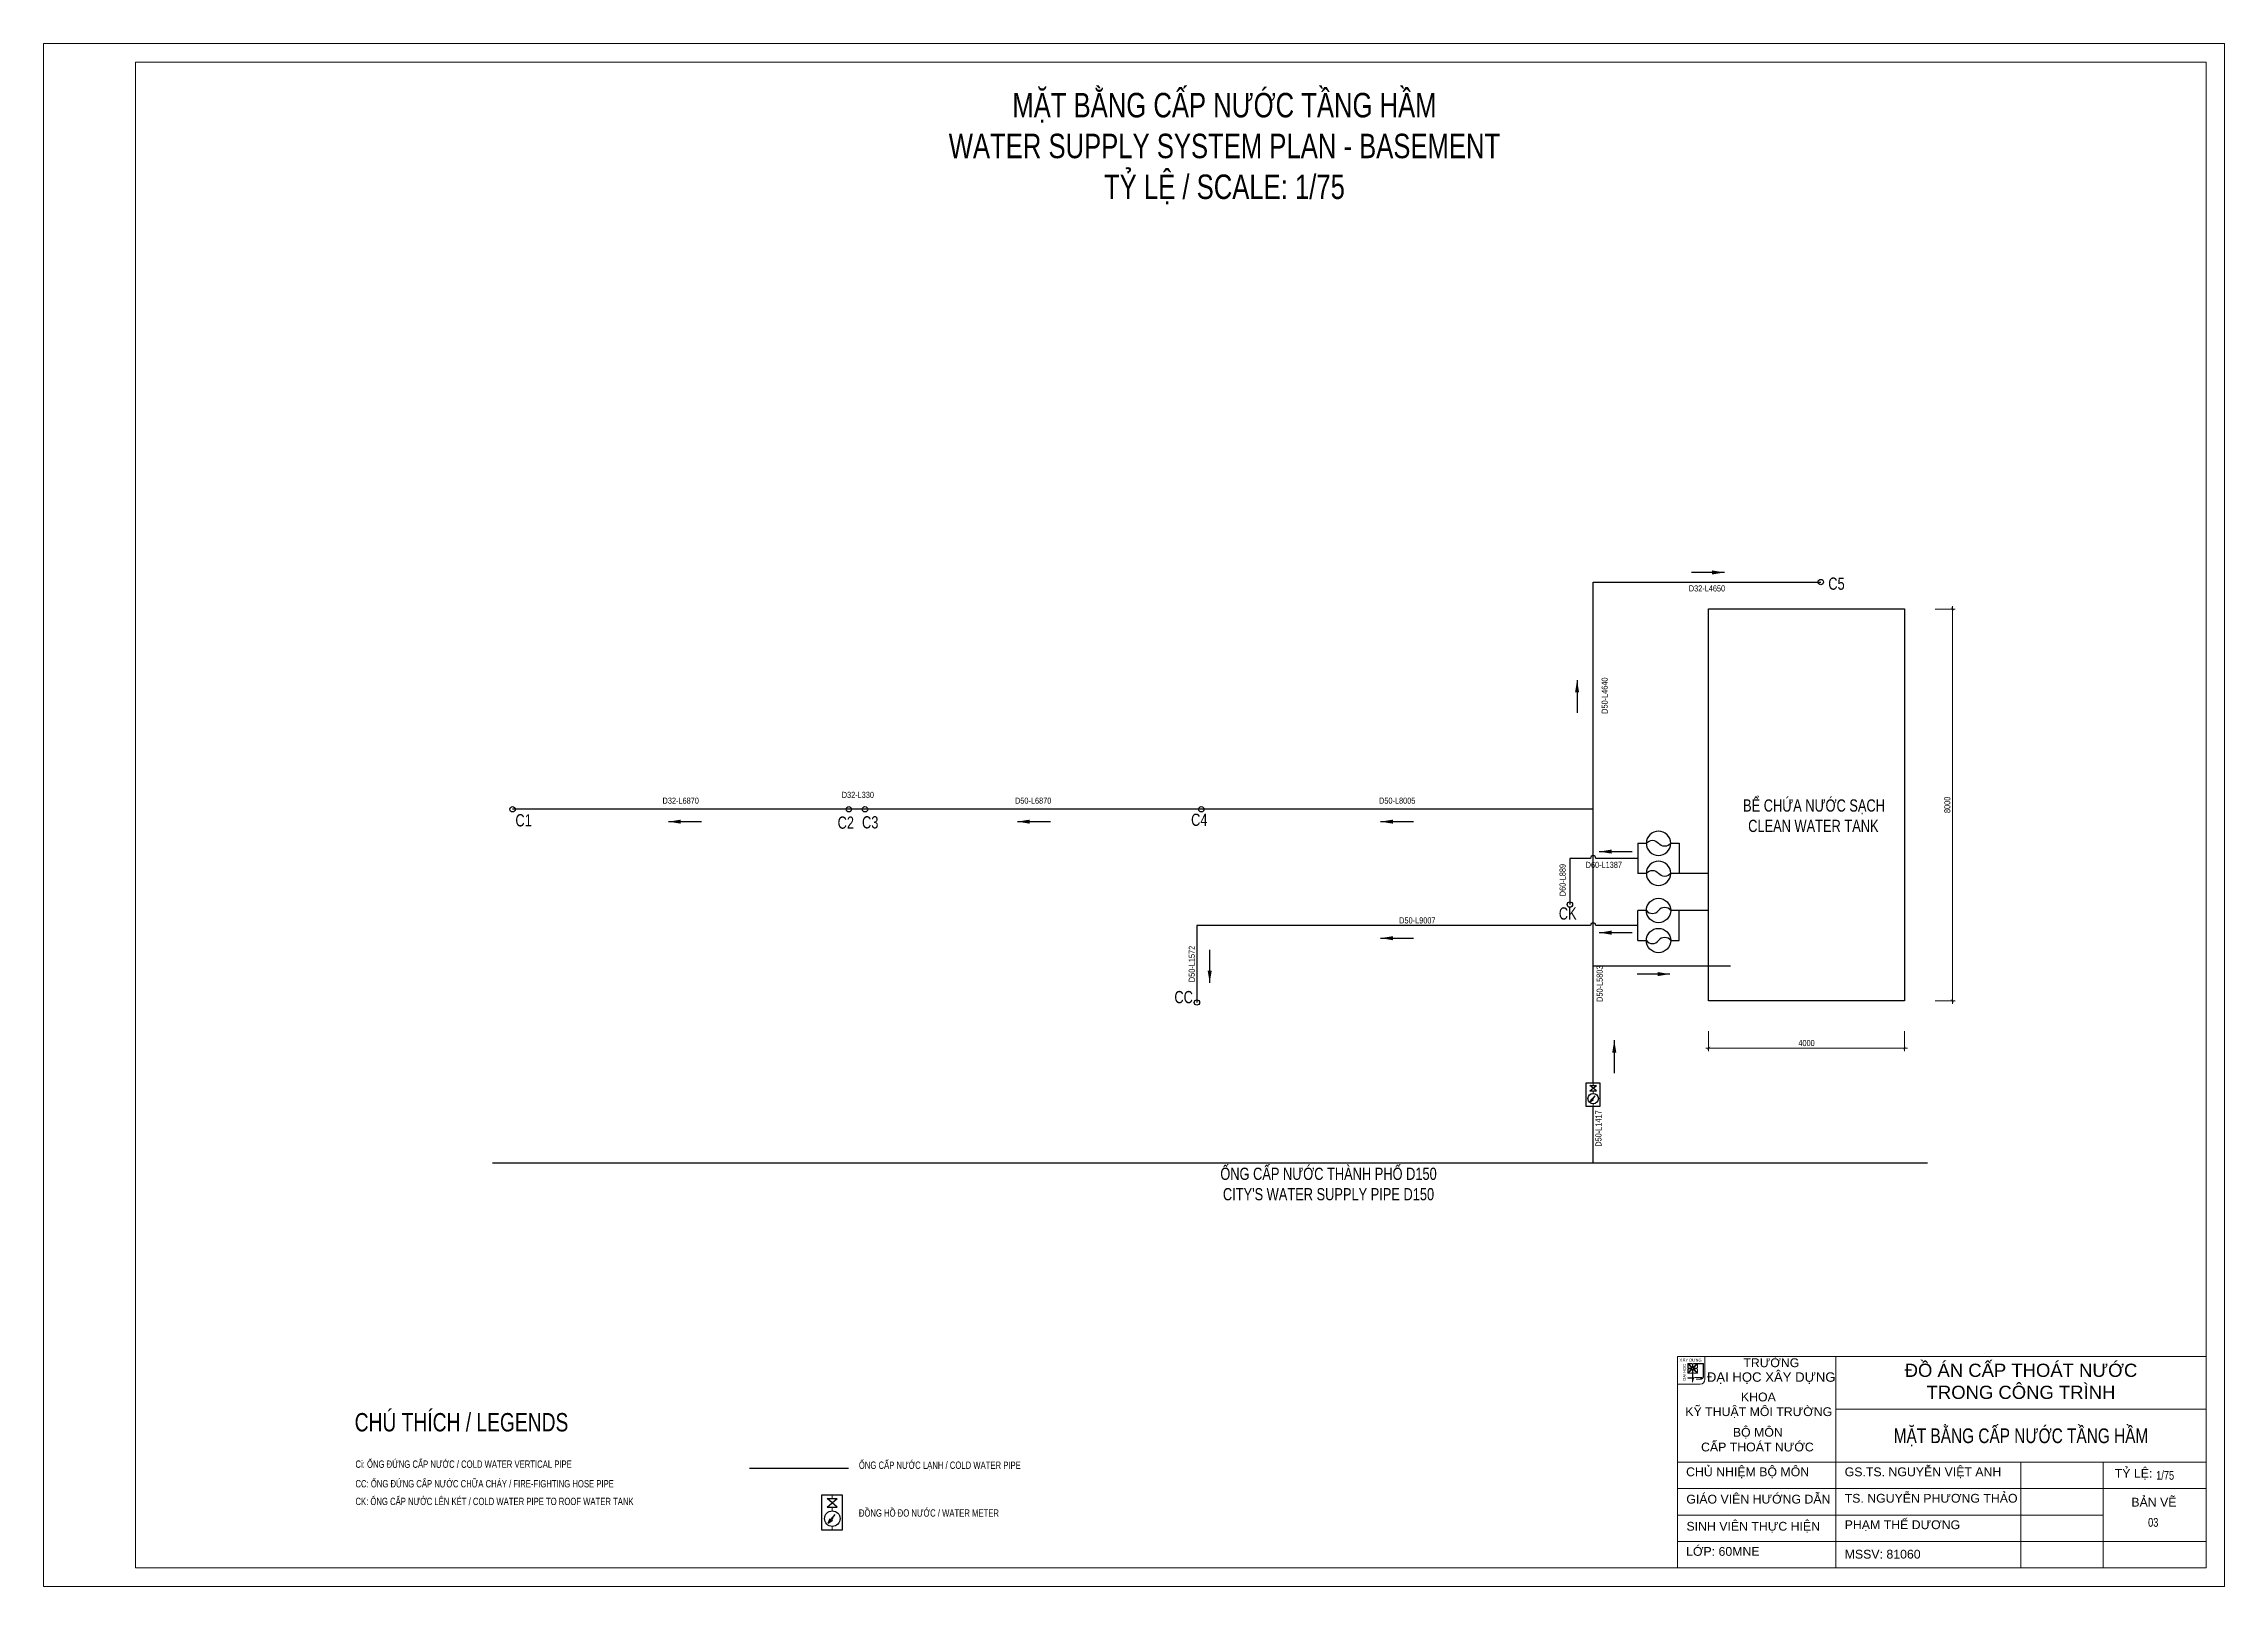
# Model space of a CAD drawing. Header units: millimetres. Extents: x -819040 to 60987, y -269988 to 131461.
# Drawn here: x -107931 to -63381, y -2954 to 28546 of the extents above; entities that cross this region are included whole.
import ezdxf
from ezdxf.enums import TextEntityAlignment as Align

# ---------------------------------------------------------------- set-up
doc = ezdxf.new("R2010")
doc.units = ezdxf.units.MM
doc.layers.get('0').update_dxf_attribs({"lineweight": 9})
doc.layers.get('Defpoints').update_dxf_attribs({"lineweight": 9})
for name, color, linetype, lineweight in [('BE CHUA', 4, 'Continuous', 30), ('BOM', 4, 'Continuous', 30), ('CAP LANH-CAT', 4, 'Continuous', 30), ('CAP LANH-CONTINOUS', 4, 'Continuous', 30), ('CAP LANH-CONTINOUS @ 50', 4, 'Continuous', 30), ('CTN-nuoc', 30, 'Continuous', 9), ('DONG HO', 6, 'Continuous', 30), ('GHI CHU', 51, 'Continuous', 9), ('GHI CHU @ 100', 51, 'Continuous', 9), ('GHI CHU @ 50', 51, 'Continuous', 9), ('KHUNG GIAY-A2', 7, 'Continuous', 9), ('KHUNG TEN', 7, 'Continuous', 9), ('KICH THUOC', 21, 'Continuous', 13), ('KICH THUOC @ 50', 21, 'Continuous', 13)]:
    doc.layers.add(name, color=color, linetype=linetype, lineweight=lineweight)
doc.styles.add('ARIANH', font='VnArialH.TTF')
doc.styles.add('KICH THUOC', font='arial.ttf', dxfattribs={"width": 0.75})
doc.styles.get("Standard").update_dxf_attribs({"font": 'arial.ttf', "width": 0.75})
doc.styles.add('TCVN-10', font='arial.ttf', dxfattribs={"width": 0.75, "height": 10})
doc.styles.add('TCVN-2.5', font='arial.ttf', dxfattribs={"width": 0.75, "height": 2.5})
doc.dimstyles.new('TCVN-2.5', dxfattribs={"dimtxt": 2.5, "dimasz": 1.2, "dimexe": 1.2, "dimexo": 0, "dimgap": 0.8, "dimtad": 1, "dimtoh": 1, "dimdec": 0, "dimzin": 0, "dimdsep": 46, "dimtxsty": 'KICH THUOC', "dimblk": 'ARCHTICK', "dimcen": 1.2, "dimdle": 1.2, "dimclrd": 31, "dimclre": 31, "dimclrt": 256, "dimadec": 0, "dimazin": 0, "dimtm": 1e-09, "dimtfac": 1, "dimtdec": 0, "dimtix": 1, "dimtofl": 0, "dimtmove": 0, "dimatfit": 2, "dimfxl": 7, "dimfxlon": 1, "dimtolj": 1, "dimtzin": 0, "dimlwd": -1, "dimlwe": -1, "dimarcsym": 1})
doc.dimstyles.new('TCVN-2.5 D-L', dxfattribs={"dimtxt": 2.5, "dimasz": 1.2, "dimexe": 1.2, "dimexo": 0, "dimgap": 0.8, "dimtad": 1, "dimtoh": 1, "dimdec": 0, "dimzin": 0, "dimdsep": 46, "dimtxsty": 'KICH THUOC', "dimblk": 'ARCHTICK', "dimcen": 1.2, "dimdle": 1.2, "dimse1": 1, "dimse2": 1, "dimsd1": 1, "dimsd2": 1, "dimclrd": 256, "dimclre": 256, "dimclrt": 256, "dimadec": 0, "dimazin": 0, "dimtm": 1e-09, "dimtfac": 1, "dimtdec": 0, "dimtofl": 0, "dimtmove": 0, "dimatfit": 2, "dimfxl": 1, "dimtolj": 1, "dimtzin": 0, "dimlwd": -1, "dimlwe": -1, "dimarcsym": 1})
doc.dimstyles.new('TCVN-5 D-i-L', dxfattribs={"dimtxt": 5, "dimasz": 1.2, "dimexe": 1.2, "dimexo": 0, "dimgap": 0.8, "dimtad": 1, "dimtoh": 1, "dimdec": 0, "dimzin": 0, "dimdsep": 46, "dimtxsty": 'KICH THUOC', "dimblk": 'ARCHTICK', "dimcen": 1.2, "dimdle": 1.2, "dimse1": 1, "dimse2": 1, "dimsd1": 1, "dimsd2": 1, "dimclrd": 256, "dimclre": 256, "dimclrt": 256, "dimadec": 0, "dimazin": 0, "dimtm": 1e-09, "dimtfac": 1, "dimtdec": 0, "dimtofl": 0, "dimtmove": 1, "dimatfit": 2, "dimfxl": 1, "dimtolj": 1, "dimtzin": 0, "dimlwd": -1, "dimlwe": -1, "dimarcsym": 1})

msp = doc.modelspace()

# ---------------------------------------------------------------- texts
at = {"layer": 'CAP LANH-CONTINOUS @ 50', "insert": (-84203.2, 15867.6), "char_height": 250, "attachment_point": 9, "style": 'KICH THUOC'}
msp.add_mtext('\\A1;', dxfattribs=at)
at = {"layer": 'GHI CHU', "attachment_point": 1}
for s, width, gutter_width, heights, insert, char_height in [("\\pi1851.34209;ỐNG CẤP NƯỚC THÀNH PHỐ D150\\P\\pi1904.86784;CITY'S WATER SUPPLY PIPE D150", 8099.214, 6730.7, [912.9], (-85744, 5595.1), 250), ('\\pi3911.41372;CHÚ THÍCH / LEGENDS', 12148.821, 10096, [1369.4], (-105488.5, 584.8), 375)]:
    msp.add_mtext_dynamic_manual_height_columns(s, width=width, gutter_width=gutter_width, heights=heights, dxfattribs=dict(at, insert=insert, char_height=char_height))
at = {"layer": 'GHI CHU @ 100', "attachment_point": 1, "style": 'TCVN-2.5'}
for s, width, gutter_width, heights, insert, char_height in [('C5', 428.757, 1250, [0], (-71472.8, 17644.8), 250), ('\\pi28.49505;BỂ CHỨA NƯỚC SẠCH\\P\\pi132.86067;CLEAN WATER TANK', 2915.534, 1250, [0], (-73241.7, 13115), 250), ('C1', 428.757, 1250, [0], (-98292.8, 12812.8), 250), ('C2', 428.757, 1250, [91.2], (-91711.1, 12765), 250), ('C3', 428.757, 1250, [0], (-91212.1, 12771.1), 250), ('C4', 428.757, 1250, [0], (-84489.3, 12823), 250), ('CK', 428.757, 1250, [0], (-76977.5, 10910.7), 250), ('CC', 428.757, 1250, [0], (-84830.9, 9202.8), 250), ('Ci: ỐNG ĐỨNG CẤP NƯỚC / COLD WATER VERTICAL PIPE', 5067.25, 1875, [0], (-101560.8, -383.5), 150), ('ỐNG CẤP NƯỚC LẠNH / COLD WATER PIPE', 5067.25, 1875, [0], (-91276.8, -405.1), 150), ('CC: ỐNG ĐỨNG CẤP NƯỚC CHỮA CHÁY / FIRE-FIGHTING HOSE PIPE', 5539.013, 1875, [0], (-101560.8, -783.5), 150), ('CK: ỐNG CẤP NƯỚC LÊN KÉT / COLD WATER PIPE TO ROOF WATER TANK', 5838.898, 1875, [0], (-101560.8, -1144.2), 150), ('ĐỒNG HỒ ĐO NƯỚC / WATER METER', 5067.25, 1875, [0], (-91276.8, -1381.1), 150)]:
    msp.add_mtext_dynamic_manual_height_columns(s, width=width, gutter_width=gutter_width, heights=heights, dxfattribs=dict(at, insert=insert, char_height=char_height))
at = {"layer": 'GHI CHU @ 50', "insert": (-83808.1, 26401.7), "char_height": 500, "attachment_point": 5, "style": 'TCVN-10'}
msp.add_mtext_dynamic_manual_height_columns('MẶT BẰNG CẤP NƯỚC TẦNG HẦM\\PWATER SUPPLY SYSTEM PLAN - BASEMENT\\PTỶ LỆ / SCALE: 1/75', width=14357.564, gutter_width=2500, heights=[0], dxfattribs=at)

# ---------------------------------------------------------------- blocks, each defined once
blk = doc.blocks.new('bom')
at = {"layer": 'BOM'}
blk.add_circle((0, 0), 250, dxfattribs=at)
for centre, start, end in [((125, -94), 36.8699, 143.1301), ((-125, 94), 216.8699, 323.1301)]:
    blk.add_arc(centre, 156, start, end, dxfattribs=at)
blk = doc.blocks.new('*U281')
at = {"layer": 'KHUNG TEN'}
for p, q in [((0, 2880), (-7200, 2880)), ((-7200, 0), (-7200, 2880)), ((-6824, 2880), (-7200, 2880)), ((-7200, 2503), (-7200, 2880)), ((-7056, 2782), (-7005, 2782)), ((-7056, 2777), (-7056, 2782)), ((-7056, 2782), (-7005, 2782)), ((-7056, 2778), (-7056, 2782)), ((-7056, 2782), (-7005, 2782)), ((-7056, 2777), (-7056, 2782)), ((-7056, 2781), (-7006, 2781)), ((-7056, 2777), (-7056, 2781)), ((-7056, 2778), (-6997, 2720)), ((-7055, 2732), (-7056, 2778)), ((-7056, 2777), (-6998, 2719)), ((-7056, 2731), (-7056, 2777)), ((-7056, 2777), (-6998, 2719)), ((-7056, 2731), (-7056, 2777)), ((-7056, 2777), (-6998, 2719)), ((-7056, 2731), (-7056, 2777)), ((-7056, 2655), (-6998, 2714)), ((-7056, 2656), (-6997, 2714)), ((-7056, 2656), (-6998, 2714)), ((-7056, 2655), (-6998, 2713)), ((-7055, 2703), (-7056, 2656)), ((-7056, 2702), (-7056, 2655)), ((-7056, 2702), (-7056, 2655)), ((-7056, 2702), (-7056, 2656)), ((-7052, 2782), (-6994, 2724)), ((-7052, 2782), (-6994, 2724)), ((-7052, 2781), (-6994, 2723)), ((-7052, 2651), (-6994, 2709)), ((-7052, 2651), (-6994, 2709)), ((-7052, 2651), (-6994, 2709)), ((-7051, 2782), (-6993, 2724)), ((-7051, 2720), (-7044, 2716)), ((-7051, 2712), (-7044, 2716)), ((-7051, 2652), (-6993, 2710)), ((-7050, 2721), (-7044, 2716)), ((-7050, 2721), (-7043, 2717)), ((-7050, 2721), (-7044, 2716)), ((-7050, 2713), (-7043, 2717)), ((-7050, 2712), (-7044, 2716)), ((-7050, 2712), (-7044, 2716)), ((-6998, 2719), (-7049, 2719)), ((-6997, 2720), (-7048, 2720)), ((-6998, 2719), (-7048, 2719)), ((-6998, 2719), (-7048, 2719)), ((-6998, 2714), (-7048, 2714)), ((-6998, 2714), (-7048, 2714)), ((-6998, 2713), (-7048, 2713)), ((-6997, 2714), (-7047, 2714)), ((-6995, 2774), (-6991, 2769)), ((-6995, 2774), (-6991, 2769)), ((-6994, 2775), (-6990, 2770)), ((-6994, 2774), (-6991, 2769)), ((-6994, 2724), (-6994, 2770)), ((-6994, 2723), (-6994, 2770)), ((-6994, 2724), (-6994, 2770)), ((-6994, 2529), (-6994, 2709)), ((-6994, 2529), (-6994, 2709)), ((-6994, 2529), (-6994, 2709)), ((-6993, 2724), (-6993, 2771)), ((-6993, 2530), (-6993, 2710)), ((-6987, 2774), (-6991, 2769)), ((-6988, 2774), (-6991, 2769)), ((-6987, 2774), (-6991, 2769)), ((-6987, 2775), (-6990, 2770)), ((-6930, 2782), (-6988, 2724)), ((-6930, 2782), (-6988, 2724)), ((-6930, 2781), (-6988, 2723)), ((-6988, 2724), (-6988, 2770)), ((-6988, 2723), (-6988, 2770)), ((-6988, 2724), (-6988, 2770)), ((-6930, 2651), (-6988, 2709)), ((-6988, 2560), (-6988, 2709)), ((-6930, 2651), (-6988, 2709)), ((-6988, 2560), (-6988, 2709)), ((-6930, 2651), (-6988, 2709)), ((-6988, 2560), (-6988, 2709)), ((-6929, 2782), (-6987, 2724)), ((-6987, 2724), (-6987, 2771)), ((-6929, 2652), (-6987, 2710)), ((-6987, 2561), (-6987, 2710)), ((-6926, 2777), (-6984, 2719)), ((-6926, 2777), (-6984, 2719)), ((-6925, 2777), (-6984, 2719)), ((-6984, 2719), (-6937, 2719)), ((-6984, 2719), (-6938, 2719)), ((-6984, 2719), (-6937, 2719)), ((-6926, 2655), (-6984, 2714)), ((-6984, 2714), (-6937, 2714)), ((-6925, 2656), (-6984, 2714)), ((-6984, 2714), (-6937, 2714)), ((-6926, 2655), (-6984, 2713)), ((-6984, 2713), (-6938, 2713)), ((-6925, 2778), (-6983, 2720)), ((-6983, 2720), (-6937, 2720)), ((-6925, 2656), (-6983, 2714)), ((-6983, 2714), (-6937, 2714)), ((-6977, 2781), (-6847, 2781)), ((-6976, 2782), (-6847, 2782)), ((-6976, 2782), (-6846, 2782)), ((-6976, 2782), (-6847, 2782)), ((-6934, 2720), (-6938, 2716)), ((-6934, 2720), (-6938, 2716)), ((-6933, 2720), (-6938, 2717)), ((-6938, 2717), (-6933, 2713)), ((-6938, 2716), (-6934, 2713)), ((-6938, 2716), (-6934, 2713)), ((-6933, 2721), (-6937, 2717)), ((-6937, 2717), (-6933, 2714)), ((-6926, 2777), (-6926, 2782)), ((-6926, 2777), (-6926, 2781)), ((-6926, 2731), (-6926, 2777)), ((-6926, 2731), (-6926, 2777)), ((-6926, 2702), (-6926, 2655)), ((-6926, 2702), (-6926, 2655)), ((-6925, 2778), (-6925, 2782)), ((-6925, 2777), (-6925, 2782)), ((-6925, 2732), (-6925, 2778)), ((-6925, 2731), (-6925, 2777)), ((-6925, 2703), (-6925, 2656)), ((-6925, 2702), (-6925, 2656)), ((-6847, 2782), (-6847, 2595)), ((-6847, 2782), (-6847, 2595)), ((-6847, 2781), (-6847, 2595)), ((-6846, 2782), (-6846, 2596)), ((-6824, 2880), (-6824, 2570)), ((-5040, 0), (-5040, 2880)), ((0, 2160), (0, 2880)), ((-6890, 2503), (-7200, 2503)), ((-6994, 2589), (-7058, 2589)), ((-7058, 2582), (-7058, 2589)), ((-6994, 2589), (-7058, 2589)), ((-7058, 2583), (-7058, 2589)), ((-6994, 2588), (-7058, 2588)), ((-7058, 2582), (-7058, 2588)), ((-6994, 2583), (-7058, 2583)), ((-6994, 2582), (-7058, 2582)), ((-6994, 2582), (-7058, 2582)), ((-6993, 2589), (-7057, 2589)), ((-7057, 2583), (-7057, 2589)), ((-6993, 2583), (-7057, 2583)), ((-7056, 2656), (-7056, 2652)), ((-7056, 2656), (-7056, 2651)), ((-7056, 2655), (-7056, 2651)), ((-7056, 2655), (-7056, 2651)), ((-7056, 2652), (-7005, 2652)), ((-7056, 2651), (-7005, 2651)), ((-7056, 2651), (-7006, 2651)), ((-7056, 2651), (-7005, 2651)), ((-6994, 2657), (-6991, 2661)), ((-6994, 2657), (-6991, 2661)), ((-6994, 2657), (-6991, 2660)), ((-6985, 2574), (-6994, 2529)), ((-6986, 2574), (-6994, 2529)), ((-6985, 2574), (-6994, 2529)), ((-6993, 2658), (-6990, 2661)), ((-6985, 2575), (-6993, 2530)), ((-6991, 2661), (-6985, 2655)), ((-6991, 2661), (-6985, 2655)), ((-6991, 2660), (-6986, 2655)), ((-6990, 2661), (-6985, 2656)), ((-6977, 2651), (-6926, 2651)), ((-6976, 2652), (-6925, 2652)), ((-6976, 2651), (-6926, 2651)), ((-6976, 2651), (-6925, 2651)), ((-6865, 2591), (-6960, 2591)), ((-6865, 2591), (-6960, 2591)), ((-6864, 2592), (-6959, 2592)), ((-6865, 2591), (-6959, 2591)), ((-6888, 2575), (-6942, 2571)), ((-6888, 2575), (-6942, 2571)), ((-6888, 2575), (-6942, 2571)), ((-6872, 2571), (-6942, 2571)), ((-6872, 2571), (-6942, 2571)), ((-6872, 2571), (-6942, 2571)), ((-6887, 2576), (-6941, 2571)), ((-6871, 2571), (-6941, 2571)), ((-6926, 2655), (-6926, 2651)), ((-6926, 2655), (-6926, 2651)), ((-6925, 2656), (-6925, 2652)), ((-6925, 2656), (-6925, 2651)), ((0, 2160), (-5040, 2160)), ((0, 1440), (0, 2160)), ((-7200, 1440), (0, 1440)), ((-2520, 0), (-2520, 1440)), ((-1401, 0), (-1401, 1440)), ((0, 1080), (0, 1440)), ((-7200, 1080), (0, 1080)), ((0, 360), (0, 1080)), ((-7200, 720), (-1401, 720)), ((-7200, 360), (0, 360)), ((0, 0), (0, 360)), ((-5040, 0), (-7200, 0)), ((-2520, 0), (-5040, 0)), ((-1440, 0), (-2520, 0)), ((0, 0), (-1440, 0))]:
    blk.add_line(p, q, dxfattribs=at)
for points in [[(0, 0), (0, 1440), (-7200, 1440), (-7200, 0)], [(-7200, 0), (0, 0)]]:
    blk.add_lwpolyline(points, dxfattribs=at)
for centre, radius, start, end in [((-7044, 2731), 12.7, 182.09, 237.073), ((-7044, 2731), 12.7, 182.09, 237.073), ((-7043, 2731), 12.7, 182.09, 237.073), ((-7045, 2702), 11.7, 117.544, 179.9029), ((-7045, 2702), 11.7, 117.544, 179.9029), ((-7044, 2702), 11.7, 117.544, 179.9029), ((-7043, 2732), 12.7, 182.09, 237.073), ((-7044, 2703), 11.7, 117.544, 179.9029), ((-7006, 2770), 11.7, 0.049, 89.951), ((-7005, 2770), 11.7, 0.049, 89.951), ((-7005, 2771), 11.7, 0.049, 89.951), ((-7005, 2770), 11.7, 0.049, 89.951), ((-6976, 2770), 11.7, 90.049, 179.951), ((-6976, 2770), 11.7, 90.049, 179.951), ((-6977, 2770), 11.7, 90.049, 179.951), ((-6976, 2771), 11.7, 90.049, 179.951), ((-6938, 2731), 11.7, 270.0009, 359.9029), ((-6938, 2702), 11.7, 0.0971, 89.9991), ((-6937, 2732), 11.7, 270.0009, 359.9029), ((-6937, 2731), 11.7, 270.0009, 359.9029), ((-6937, 2731), 11.7, 270.0009, 359.9029), ((-6937, 2702), 11.7, 0.0971, 89.9991), ((-6937, 2703), 11.7, 0.0971, 89.9991), ((-6937, 2702), 11.7, 0.0971, 89.9991), ((-7006, 2663), 11.7, 270.049, 359.951), ((-7005, 2663), 11.7, 270.049, 359.951), ((-7005, 2664), 11.7, 270.049, 359.951), ((-7005, 2663), 11.7, 270.049, 359.951), ((-6976, 2663), 11.7, 180.049, 269.951), ((-6977, 2663), 11.7, 180.049, 269.951), ((-6976, 2663), 11.7, 180.049, 269.951), ((-6976, 2664), 11.7, 180.049, 269.951), ((-6960, 2563), 28.3, 89.9871, 156.3994), ((-6959, 2564), 28.3, 89.9871, 156.3994), ((-6960, 2563), 28.3, 89.9871, 156.3994), ((-6959, 2563), 28.3, 89.9871, 156.3994), ((-6890, 2569), 65.9, 270, 0), ((-6888, 2600), 24.5, 270, 339.999), ((-6888, 2599), 24.5, 270, 339.999), ((-6888, 2600), 24.5, 270, 339.999), ((-6887, 2600), 24.5, 270, 339.999), ((-6872, 2595), 24.7, 270, 0), ((-6872, 2595), 24.7, 270, 0), ((-6872, 2595), 24.7, 270, 0), ((-6871, 2596), 24.7, 270, 0)]:
    blk.add_arc(centre, radius, start, end, dxfattribs=at)
at = {"layer": 'KHUNG TEN', "style": 'ARIANH'}
for s, p in [('x   y dùng', (-7171, 2810)), ('¢', (-7128, 2809))]:
    blk.add_text(s, height=39, dxfattribs=at).set_placement(p)
blk.add_text('®¹i häc', height=39, rotation=90, dxfattribs=at).set_placement((-7085, 2551))
for s, insert, char_height, width, attachment_point in [('{\\fArial|b0|i0|c0|p34;ĐẠI HỌC XÂY DỰNG}', (-6798, 2663), 128, 7638.54, 1), ('{\\fArial|b0|i0|c0|p34;TRƯỜNG}', (-6301, 2854), 120, 7638.54, 1), ('{\\fArial|b0|i0|c0|p34;ĐỒ ÁN CẤP THOÁT NƯỚC\\PTRONG CÔNG TRÌNH}', (-2520, 2540), 180, 5040, 5), ('\\pi796.03087;{\\fArial|b0|i0|c0|p34;KHOA\\P\\pi38.66388;KỸ THUẬT MÔI TRƯỜNG }', (-7130, 2388), 120, 2055.12, 1), ('\\pi657.88068;{\\fArial|b0|i0|c0|p34;BỘ MÔN \\P\\pi224.82474;CẤP THOÁT NƯỚC}', (-7102, 1907), 120, 1969.62, 1), ('{\\fArial|b0|i0|c0|p34;CHỦ NHIỆM BỘ MÔN}', (-7081, 1369), 120, 2368.22, 1), ('{\\fArial|b0|i0|c0|p34;GS.TS. NGUYỄN VIỆT ANH}', (-4921, 1369), 120, 2368.22, 1), ('{\\fArial|b0|i0|c0|p34;TỶ LỆ:}', (-1243, 1348), 120, 1287.18, 1), ('{\\fArial|b0|i0|c0|p34;GIÁO VIÊN HƯỚNG DẪN}', (-7078, 997), 120, 2368.22, 1), ('{\\fArial|b0|i0|c0|p34;TS. NGUYỄN PHƯƠNG THẢO}', (-4921, 1009), 120, 2537.36, 1), ('{\\fArial|b0|i0|c0|p34;BẢN VẼ }', (-1017, 956), 120, 1287.18, 1), ('{\\fArial|b0|i0|c0|p34;SINH VIÊN THỰC HIỆN}', (-7076, 628), 120, 2368.22, 1), ('{\\fArial|b0|i0|c0|p34;PHẠM THẾ DƯƠNG}', (-4921, 649), 120, 2368.22, 1), ('L{\\fArial|b0|i0|c0|p34;Ớ}P: 60MNE', (-7081, 286), 120, 2368.22, 1), ('MSSV: 81060', (-4921, 248), 120, 2368.22, 1)]:
    blk.add_mtext(s, dxfattribs=dict(at, insert=insert, char_height=char_height, width=width, attachment_point=attachment_point))
at = {"layer": 'KHUNG TEN', "width": 0.75}
blk.add_attdef('TEN_BAN_VE', text='', height=200, dxfattribs=at).set_placement((-2520, 1800), align=Align.MIDDLE_CENTER)
at = {"layer": 'KHUNG TEN', "style": 'TCVN-10', "width": 0.75}
for tag, p in [('TY_LE', (-679, 1201)), ('STT', (-789, 561)), ('NGAY_HOAN_THANH', (-1271, 121))]:
    blk.add_attdef(tag, p, '', height=120, dxfattribs=at)
blk = doc.blocks.new('dong_ho')
at = {"layer": 'CTN-nuoc'}
for p, q in [((5066, -7614), (5012, -7614)), ((5181, -7614), (5232, -7614)), ((5445, -7614), (5496, -7614))]:
    blk.add_line(p, q, dxfattribs=at)
at = {"layer": 'DONG HO'}
for p, q in [((5012, -7481), (5496, -7481)), ((5012, -7755), (5012, -7481)), ((5066, -7683), (5066, -7546)), ((5181, -7683), (5066, -7546)), ((5181, -7546), (5066, -7683)), ((5181, -7683), (5181, -7546)), ((5399, -7669), (5280, -7574)), ((5399, -7669), (5334, -7643)), ((5399, -7669), (5360, -7610)), ((5496, -7481), (5496, -7755)), ((5496, -7755), (5012, -7755))]:
    blk.add_line(p, q, dxfattribs=at)
blk.add_circle((5338, -7614), 106, dxfattribs=at)
blk.add_ellipse((5334, -7617), major_axis=(5.67, -5.67), ratio=1, start_param=5.497787, end_param=11.780972, dxfattribs=at)
blk = doc.blocks.new('*D1889')
at = {"layer": 'Defpoints', "color": 0, "transparency": 16777216}
for p in [(-91481, 12984), (-98351, 12913), (-91481, 12913)]:
    blk.add_point(p, dxfattribs=at)
at = {"layer": 'KICH THUOC', "transparency": 16777216, "insert": (-94916, 13088), "char_height": 125, "attachment_point": 5, "style": 'KICH THUOC'}
blk.add_mtext('\\A1;D32-L6870', dxfattribs=at)
blk = doc.blocks.new('_ArchTick')
at = {"color": 0, "linetype": 'ByBlock', "const_width": 0.15}
blk.add_lwpolyline([(-0.5, -0.5), (0.5, 0.5)], dxfattribs=at)
blk = doc.blocks.new('*D1890')
at = {"layer": 'Defpoints', "color": 0, "transparency": 16777216}
for p in [(-91151, 12984), (-91481, 12913), (-91151, 12913)]:
    blk.add_point(p, dxfattribs=at)
at = {"layer": 'KICH THUOC', "transparency": 16777216, "insert": (-91297, 13206), "char_height": 125, "attachment_point": 5, "style": 'KICH THUOC'}
blk.add_mtext('\\A1;D32-L330', dxfattribs=at)
blk = doc.blocks.new('*D1891')
at = {"layer": 'Defpoints', "color": 0, "transparency": 16777216}
for p in [(-84281, 12984), (-91151, 12913), (-84281, 12913)]:
    blk.add_point(p, dxfattribs=at)
at = {"layer": 'KICH THUOC', "transparency": 16777216, "insert": (-87716, 13088), "char_height": 125, "attachment_point": 5, "style": 'KICH THUOC'}
blk.add_mtext('\\A1;D50-L6870', dxfattribs=at)
blk = doc.blocks.new('*D1892')
at = {"layer": 'Defpoints', "color": 0, "transparency": 16777216}
for p in [(-76276, 12984), (-84281, 12913), (-76276, 12913)]:
    blk.add_point(p, dxfattribs=at)
at = {"layer": 'KICH THUOC', "transparency": 16777216, "insert": (-80279, 13088), "char_height": 125, "attachment_point": 5, "style": 'KICH THUOC'}
blk.add_mtext('\\A1;D50-L8005', dxfattribs=at)
blk = doc.blocks.new('*D1893')
at = {"layer": 'Defpoints', "color": 0, "transparency": 16777216}
for p in [(-76276, 17553), (-75937, 17553), (-76276, 12913)]:
    blk.add_point(p, dxfattribs=at)
at = {"layer": 'KICH THUOC', "transparency": 16777216, "insert": (-76041, 15233), "char_height": 125, "attachment_point": 5, "rotation": 90, "style": 'KICH THUOC'}
blk.add_mtext('\\A1;D50-L4640', dxfattribs=at)
blk = doc.blocks.new('*D1894')
at = {"layer": 'Defpoints', "color": 0, "transparency": 16777216}
for p in [(-76276, 12913), (-76039, 12913), (-76276, 7110)]:
    blk.add_point(p, dxfattribs=at)
at = {"layer": 'KICH THUOC', "transparency": 16777216, "insert": (-76143, 9351), "char_height": 125, "attachment_point": 5, "rotation": 90, "style": 'KICH THUOC'}
blk.add_mtext('\\A1;D50-L5803', dxfattribs=at)
blk = doc.blocks.new('*D1895')
at = {"layer": 'Defpoints', "color": 0, "transparency": 16777216}
for p in [(-76276, 7110), (-76064, 7110), (-76276, 5693)]:
    blk.add_point(p, dxfattribs=at)
at = {"layer": 'KICH THUOC', "transparency": 16777216, "insert": (-76167, 6394), "char_height": 125, "attachment_point": 5, "rotation": 90, "style": 'KICH THUOC'}
blk.add_mtext('\\A1;D50-L1417', dxfattribs=at)
blk = doc.blocks.new('*D1986')
at = {"layer": 'Defpoints', "color": 0, "transparency": 16777216}
for p in [(-76751, 11911), (-75364, 11911), (-75364, 11674)]:
    blk.add_point(p, dxfattribs=at)
at = {"layer": 'KICH THUOC', "transparency": 16777216, "insert": (-76058, 11777), "char_height": 125, "attachment_point": 5, "style": 'KICH THUOC'}
blk.add_mtext('\\A1;D60-L1387', dxfattribs=at)
blk = doc.blocks.new('*D1987')
at = {"layer": 'Defpoints', "color": 0, "transparency": 16777216}
for p in [(-76751, 11911), (-76796, 11023), (-76751, 11023)]:
    blk.add_point(p, dxfattribs=at)
at = {"layer": 'KICH THUOC', "transparency": 16777216, "insert": (-76900, 11467), "char_height": 125, "attachment_point": 5, "rotation": 90, "style": 'KICH THUOC'}
blk.add_mtext('\\A1;D60-L889', dxfattribs=at)
blk = doc.blocks.new('*D1988')
at = {"layer": 'Defpoints', "color": 0, "transparency": 16777216}
for p in [(-84371, 10540), (-75364, 10540), (-75364, 10540)]:
    blk.add_point(p, dxfattribs=at)
at = {"layer": 'KICH THUOC', "transparency": 16777216, "insert": (-79868, 10643), "char_height": 125, "attachment_point": 5, "style": 'KICH THUOC'}
blk.add_mtext('\\A1;D50-L9007', dxfattribs=at)
blk = doc.blocks.new('*D1989')
at = {"layer": 'Defpoints', "color": 0, "transparency": 16777216}
for p in [(-84371, 10540), (-84371, 10540), (-84371, 8968)]:
    blk.add_point(p, dxfattribs=at)
at = {"layer": 'KICH THUOC', "transparency": 16777216, "insert": (-84475, 9754), "char_height": 125, "attachment_point": 5, "rotation": 90, "style": 'KICH THUOC'}
blk.add_mtext('\\A1;D50-L1572', dxfattribs=at)
blk = doc.blocks.new('*D1990')
at = {"layer": 'Defpoints', "color": 0, "transparency": 16777216}
for p in [(-73917, 9003), (-69916, 9003), (-69916, 8035)]:
    blk.add_point(p, dxfattribs=at)
at = {"layer": 'KICH THUOC', "color": 31, "transparency": 16777216}
for p, q in [((-73977, 8035), (-69856, 8035)), ((-73917, 8385), (-73917, 7975)), ((-69916, 8385), (-69916, 7975))]:
    blk.add_line(p, q, dxfattribs=at)
at = {"layer": 'KICH THUOC', "color": 31, "transparency": 16777216, "xscale": 59.99999999999995, "yscale": 59.99999999999995, "zscale": 59.99999999999995, "rotation": 180}
blk.add_blockref('_ArchTick', (-73917, 8035), dxfattribs=at)
at = {"layer": 'KICH THUOC', "color": 31, "transparency": 16777216, "xscale": 59.99999999999995, "yscale": 59.99999999999995, "zscale": 59.99999999999995}
blk.add_blockref('_ArchTick', (-69916, 8035), dxfattribs=at)
at = {"layer": 'KICH THUOC', "transparency": 16777216, "insert": (-71917, 8139), "char_height": 125, "attachment_point": 5, "style": 'KICH THUOC'}
blk.add_mtext('\\A1;4000', dxfattribs=at)
blk = doc.blocks.new('*D1991')
at = {"layer": 'Defpoints', "color": 0, "transparency": 16777216}
for p in [(-69916, 17002), (-68938, 17002), (-69916, 9003)]:
    blk.add_point(p, dxfattribs=at)
at = {"layer": 'KICH THUOC', "color": 31, "transparency": 16777216}
for p, q in [((-69288, 17002), (-68878, 17002)), ((-68938, 8943), (-68938, 17062)), ((-69288, 9003), (-68878, 9003))]:
    blk.add_line(p, q, dxfattribs=at)
at = {"layer": 'KICH THUOC', "color": 31, "transparency": 16777216, "xscale": 59.99999999999995, "yscale": 59.99999999999995, "zscale": 59.99999999999995}
for p, rotation in [((-68938, 17002), 90), ((-68938, 9003), 270)]:
    blk.add_blockref('_ArchTick', p, dxfattribs=dict(at, rotation=rotation))
at = {"layer": 'KICH THUOC', "transparency": 16777216, "insert": (-69042, 13003), "char_height": 125, "attachment_point": 5, "rotation": 90, "style": 'KICH THUOC'}
blk.add_mtext('\\A1;8000', dxfattribs=at)
blk = doc.blocks.new('*D1992')
at = {"layer": 'Defpoints', "color": 0, "transparency": 16777216}
for p in [(-76276, 17553), (-71626, 17553), (-71626, 17318)]:
    blk.add_point(p, dxfattribs=at)
at = {"layer": 'KICH THUOC', "transparency": 16777216, "insert": (-73951, 17422), "char_height": 125, "attachment_point": 5, "style": 'KICH THUOC'}
blk.add_mtext('\\A1;D32-L4650', dxfattribs=at)

# ---------------------------------------------------------------- dimensions: what is measured, and where the dimension line sits
at = {"layer": 'KICH THUOC @ 50'}
for p1, p2, distance, text, picture, middle in [((-76276.3, 12912.7), (-76276.3, 17552.7), -339.5, 'D50-L4640', '*D1893', (-76040.6, 15232.7)), ((-76276.3, 17552.7), (-71626.4, 17552.7), -234.8, 'D32-L4650', '*D1992', (-73951.3, 17421.7)), ((-98351.4, 12912.7), (-91481.4, 12912.7), 71.2, 'D32-L6870', '*D1889', (-94916.4, 13087.7))]:
    dim = msp.add_aligned_dim(p1=p1, p2=p2, distance=distance, text=text, dimstyle='TCVN-2.5 D-L', override={"dimscale": 50, "dimpost": 'D40-L<>', "dimtix": 0, "dimtofl": 0, "dimtmove": 0, "dimatfit": 2}, dxfattribs=at)
    dim.commit()
    dim.dimension.update_dxf_attribs({"geometry": picture, "text_midpoint": middle})
for base, p1, p2, angle, dimstyle, override, picture, middle in [((-68938.3, 17002.5), (-69916.4, 9002.7), (-69916.4, 17002.5), 90, 'TCVN-2.5', {"dimscale": 50, "dimtix": 0, "dimtofl": 0, "dimtmove": 0, "dimatfit": 2}, '*D1991', (-68938.3, 13002.6)), ((-76796.1153, 11022.6757), (-76751.4036, 11911.2214), (-76751.4036, 11022.6757), 270, 'TCVN-2.5 D-L', {"dimscale": 50, "dimpost": 'D60-L<>', "dimtix": 0, "dimtofl": 0, "dimtmove": 0, "dimatfit": 2}, '*D1987', (-76796.1153, 11466.9486)), ((-69916.4, 8035.2), (-73916.7, 9002.7), (-69916.4, 9002.7), 0, 'TCVN-2.5', {"dimscale": 50, "dimtix": 0, "dimtofl": 0, "dimtmove": 0, "dimatfit": 2}, '*D1990', (-71916.6, 8035.2))]:
    dim = msp.add_linear_dim(base=base, p1=p1, p2=p2, angle=angle, dimstyle=dimstyle, override=override, dxfattribs=at)
    dim.commit()
    dim.dimension.update_dxf_attribs({"geometry": picture, "text_midpoint": middle, "dimtype": 161})
for base, p1, p2, angle, text, override, picture, middle, dimtype in [((-91151.4, 12983.8), (-91481.4, 12912.7), (-91151.4, 12912.7), 180, 'D32-L330', {"dimscale": 50, "dimpost": 'D50-L<>', "dimtix": 0, "dimtofl": 0, "dimtmove": 1, "dimatfit": 2}, '*D1890', (-91296.8, 13102.4), 160), ((-76038.6, 12912.7), (-76276.3, 7110), (-76276.3, 12912.7), 90, 'D50-L5803', {"dimscale": 50, "dimpost": 'D80-L<>', "dimtix": 0, "dimtofl": 0, "dimtmove": 0, "dimatfit": 2}, '*D1894', (-76038.6, 9351.1), 161), ((-76063.6, 7110), (-76276.3, 5692.7), (-76276.3, 7110), 90, 'D50-L1417', {"dimscale": 50, "dimpost": 'D80-L<>', "dimtix": 0, "dimtofl": 0, "dimtmove": 0, "dimatfit": 2}, '*D1895', (-76063.6, 6393.8), 161)]:
    dim = msp.add_linear_dim(base=base, p1=p1, p2=p2, angle=angle, text=text, dimstyle='TCVN-2.5 D-L', override=override, dxfattribs=at)
    dim.commit()
    dim.dimension.update_dxf_attribs({"geometry": picture, "text_midpoint": middle, "dimtype": dimtype})
for base, p1, p2, text, picture, middle in [((-84281.4, 12983.8), (-91151.4, 12912.7), (-84281.4, 12912.7), 'D50-L6870', '*D1891', (-87716.4, 13087.6)), ((-76276.3, 12983.8), (-84281.4, 12912.7), (-76276.3, 12912.7), 'D50-L8005', '*D1892', (-80278.8, 13087.6))]:
    dim = msp.add_linear_dim(base=base, p1=p1, p2=p2, angle=180, text=text, dimstyle='TCVN-2.5 D-L', override={"dimscale": 50, "dimpost": 'D70-L<>', "dimtix": 0, "dimtofl": 0, "dimtmove": 1, "dimatfit": 2}, dxfattribs=at)
    dim.commit()
    dim.dimension.update_dxf_attribs({"geometry": picture, "text_midpoint": middle})
for p1, p2, distance, override, picture, middle in [((-76751.4, 11911.2), (-75364.3, 11911.2), -237.7, {"dimscale": 50, "dimpost": 'D60-L<>', "dimtix": 0, "dimtofl": 0, "dimtmove": 0, "dimatfit": 2}, '*D1986', (-76057.8, 11777.4)), ((-84371.4, 10539.6), (-75364.3, 10539.6), 0, {"dimscale": 50, "dimpost": 'D50-L<>', "dimtix": 0, "dimtofl": 0, "dimtmove": 0, "dimatfit": 2}, '*D1988', (-79867.8, 10643.4)), ((-84371.4, 8967.7), (-84371.4, 10539.6), 0, {"dimscale": 50, "dimpost": 'D50-L<>', "dimtix": 0, "dimtofl": 0, "dimtmove": 0, "dimatfit": 2}, '*D1989', (-84475.2, 9753.6))]:
    dim = msp.add_aligned_dim(p1=p1, p2=p2, distance=distance, dimstyle='TCVN-2.5 D-L', override=override, dxfattribs=at)
    dim.commit()
    dim.dimension.update_dxf_attribs({"geometry": picture, "text_midpoint": middle})

# ---------------------------------------------------------------- linework, layer by layer
at = {"layer": 'BE CHUA'}
msp.add_lwpolyline([(-69916.4, 9002.7), (-73916.7, 9002.7), (-73916.7, 17002.5), (-69916.4, 17002.5)], close=True, dxfattribs=at)
at = {"layer": 'CAP LANH-CAT'}
for centre in [(-71626.4, 17552.7), (-98351.4, 12912.7), (-91481.4, 12912.7), (-91151.4, 12912.7), (-84281.4, 12912.7), (-76751.4, 10967.7), (-84371.4, 8967.7)]:
    msp.add_circle(centre, 55, dxfattribs=at)
for centre in [(-76276.3, 11911.2), (-76276.3, 10539.6)]:
    msp.add_arc(centre, 55, 0, 180, dxfattribs=at)
at = {"layer": 'CAP LANH-CONTINOUS', "ltscale": 1.7}
for p, q in [((-76276.3, 17552.7), (-71626.4, 17552.7)), ((-76276.3, 12912.7), (-76276.3, 17552.7)), ((-76276.3, 12912.7), (-98351.4, 12912.7)), ((-76276.3, 7329.9), (-76276.3, 12912.7)), ((-76751.4, 11911.2), (-76751.4, 10967.7)), ((-73916.7, 11604.4), (-74692, 11604.4)), ((-73916.7, 10846.3), (-74692, 10846.3)), ((-76331.3, 10539.6), (-84371.4, 10539.6)), ((-84371.4, 10539.6), (-84371.4, 8967.7)), ((-76276.3, 9714.3), (-73467.5, 9714.3)), ((-76276.3, 5692.7), (-76276.3, 6845.6))]:
    msp.add_line(p, q, dxfattribs=at)
at = {"layer": 'CAP LANH-CONTINOUS'}
for p, q in [((-75364.3, 12218), (-75364.3, 11604.4)), ((-75364.3, 12218), (-75189.7, 12218)), ((-74692, 12218), (-74517.5, 12218)), ((-74517.5, 12218), (-74517.5, 11604.4)), ((-75189.7, 11604.4), (-75364.3, 11604.4)), ((-75364.3, 10232.8), (-75364.3, 10846.3)), ((-75189.7, 10846.3), (-75364.3, 10846.3)), ((-74517.5, 10232.8), (-74517.5, 10846.3)), ((-75364.3, 10232.8), (-75189.7, 10232.8)), ((-74692, 10232.8), (-74517.5, 10232.8)), ((-98760.4, 5692.7), (-69442.6, 5692.7)), ((-93511.4, -538.2), (-91485.1, -538.2))]:
    msp.add_line(p, q, dxfattribs=at)
at = {"layer": 'CAP LANH-CONTINOUS', "ltscale": 2}
msp.add_line((-76331.3, 11911.2), (-76751.4, 11911.2), dxfattribs=at)
at = {"layer": 'CAP LANH-CONTINOUS', "ltscale": 1.6}
for p, q in [((-75364.3, 11911.2), (-76221.3, 11911.2)), ((-75364.3, 10539.6), (-76221.3, 10539.6))]:
    msp.add_line(p, q, dxfattribs=at)
at = {"layer": 'KHUNG GIAY-A2'}
for points in [[(-107931.1, -2954), (-63381.1, -2954), (-63381.1, 28546), (-107931.1, 28546)], [(-106056.1, -2579), (-63756.1, -2579), (-63756.1, 28171), (-106056.1, 28171)]]:
    msp.add_lwpolyline(points, close=True, dxfattribs=at)

# ---------------------------------------------------------------- block references
at = {"layer": 'BOM', "xscale": -0.9955420560940484, "yscale": 0.9955420560940484, "zscale": 0.9955420560940484}
for p in [(-74940.9, 12218), (-74940.9, 11604.4)]:
    msp.add_blockref('bom', p, dxfattribs=at)
at = {"layer": 'BOM', "xscale": 0.9955420560940484, "yscale": 0.9955420560940484, "zscale": 0.9955420560940484, "rotation": 180}
for p in [(-74940.9, 10846.3), (-74940.9, 10232.8)]:
    msp.add_blockref('bom', p, dxfattribs=at)
at = {"layer": 'DONG HO', "rotation": 270}
msp.add_blockref('dong_ho', (-68661.8, 12342.1), dxfattribs=at)
at = {"layer": 'DONG HO', "xscale": 1.5, "yscale": 1.5, "zscale": 1.5, "rotation": 270}
msp.add_blockref('dong_ho', (-80398.2, 6435.9), dxfattribs=at)
at = {"layer": 'GHI CHU', "xscale": 1.5, "yscale": 1.5, "zscale": 1.5}
msp.add_blockref('*U281', (-63756.1, -2579), dxfattribs=at).add_auto_attribs({'TY_LE': '1/75', 'STT': '03', 'TEN_BAN_VE': 'MẶT BẰNG CẤP NƯỚC TẦNG HẦM'})

msp.set_redraw_order([(e.dxf.handle, doc.entitydb.next_handle()) for e in msp.query("TEXT MTEXT ATTDEF DIMENSION ARC_DIMENSION")])  # texts and dimensions are drawn at this point

# ---------------------------------------------------------------- leaders
at = {"layer": 'CAP LANH-CONTINOUS @ 50'}
for points in [[(-73595.8, 17748.7), (-74268.4, 17748.7)], [(-76604.9, 15551.6), (-76604.9, 14879)], [(-95164.5, 12660.1), (-94491.9, 12660.1)], [(-88037.4, 12660.1), (-87364.8, 12660.1)], [(-80617.5, 12660.1), (-79944.9, 12660.1)], [(-76151.1, 12048.8), (-75478.5, 12048.8)], [(-80617.5, 10280.7), (-79944.9, 10280.7)], [(-76151.1, 10393.6), (-75478.5, 10393.6)], [(-84109.9, 9367.5), (-84109.9, 10040.1)], [(-74706.9, 9547.9), (-75379.4, 9547.9)], [(-75844.6, 8196.3), (-75844.6, 7523.7)]]:
    msp.add_leader(points, dimstyle='TCVN-5 D-i-L', override={"dimscale": 50, "dimasz": 5, "dimgap": 0.8, "dimtad": 0}, dxfattribs=at)

doc.saveas('drawing.dxf')
